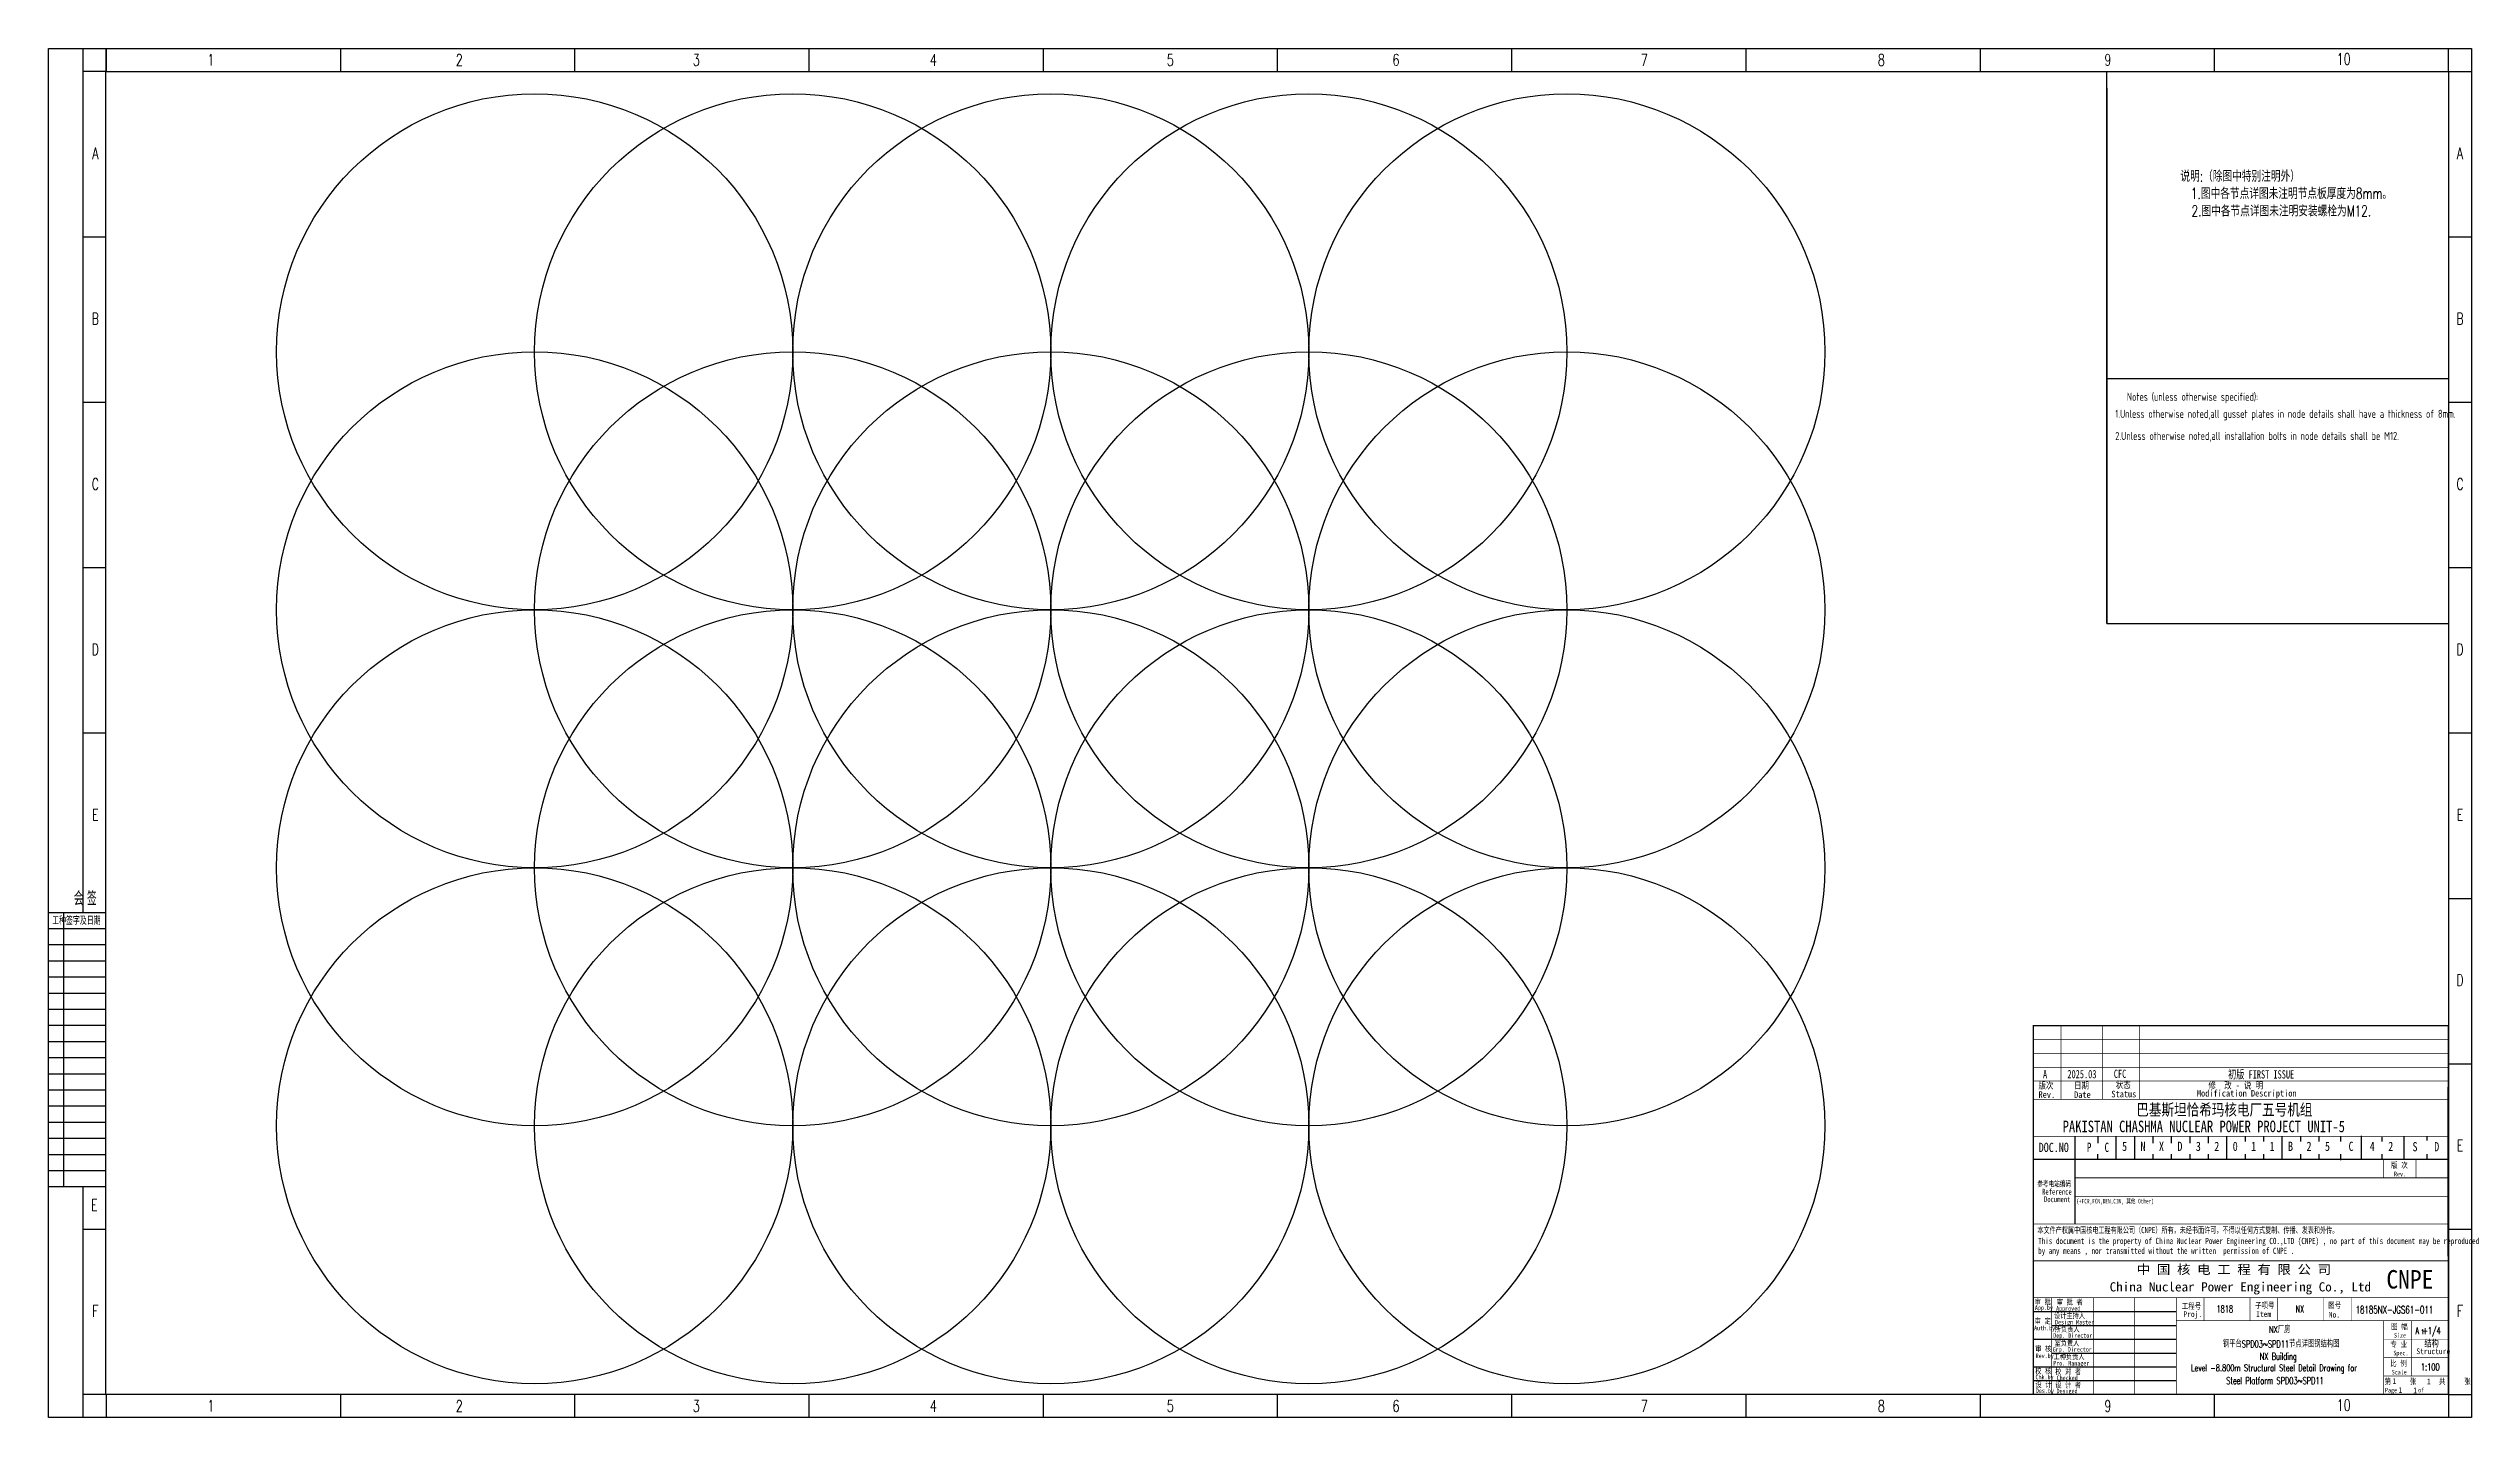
# Model space of a CAD drawing. Extents: x 8986 to 134227, y 7133 to 940687.
# Drawn here: x 14743 to 119844, y 7133 to 66533 of the extents above; entities that cross this region are included whole.
import ezdxf
from ezdxf.enums import TextEntityAlignment as Align

# ---------------------------------------------------------------- set-up
doc = ezdxf.new("R2010")
doc.units = 0
doc.linetypes.add('CONTINOUS', pattern=[0])
doc.layers.get('0').update_dxf_attribs({"linetype": 'CONTINUOUS'})
for name, color, linetype in [('1', 1, 'CONTINUOUS'), ('C77(文本)', 3, 'CONTINUOUS'), ('PDIM', 3, 'CONTINUOUS'), ('PUB_TEXT', 7, 'CONTINUOUS'), ('TK', 7, 'CONTINUOUS'), ('图框', 4, 'CONTINOUS'), ('标注', 3, 'CONTINUOUS')]:
    doc.layers.add(name, color=color, linetype=linetype)
doc.styles.add('1', font='ROMANS', dxfattribs={"width": 0.7, "bigfont": 'HZTXT'})
doc.styles.add('bine', font='binee.shx', dxfattribs={"width": 0.7, "bigfont": 'binec.shx'})
doc.styles.add('CHINESE-3', font='romand.shx', dxfattribs={"width": 0.8, "bigfont": 'ochinese.shx'})
doc.styles.add('HZ', font='TXT.shx', dxfattribs={"width": 0.7, "bigfont": 'hz.shx'})
doc.styles.add('RH', font='romans.shx', dxfattribs={"width": 0.7, "bigfont": 'hz.shx'})
doc.styles.add('ROMAND', font='romand.shx', dxfattribs={"width": 0.7, "bigfont": 'ochinese.shx'})
doc.styles.add('TSSD_Rein', font='Tssdeng.shx', dxfattribs={"width": 0.7, "bigfont": 'hztxt.shx'})
doc.styles.add('宋体', font='', dxfattribs={"width": 0.7})
doc.styles.add('汉字', font='STFANGSO.TTF', dxfattribs={"width": 0.8, "height": 4})
doc.styles.get('宋体').set_extended_font_data('SimSun')

msp = doc.modelspace()

# ---------------------------------------------------------------- texts
at = {"color": 4, "linetype": 'Continuous', "style": '宋体', "width": 0.8}
for s, p in [('PAKISTAN CHASHMA NUCLEAR POWER PROJECT UNIT-5', (102108, 19514)), ('巴基斯坦恰希玛核电厂五号机组', (105303, 20240))]:
    msp.add_text(s, height=500, dxfattribs=at).set_placement(p)
for s, p in [('5', (104686, 18580)), ('N', (105486, 18580)), ('X', (106286, 18580)), ('D', (107086, 18580)), ('3', (107886, 18580)), ('2', (108686, 18580)), ('0', (109486, 18580)), ('B', (111886, 18580)), ('2', (112686, 18580)), ('5', (113486, 18580)), ('C', (114511, 18580)), ('4', (115431, 18580)), ('2', (116231, 18580)), ('S', (117283, 18563)), ('D', (118226, 18563))]:
    msp.add_text(s, height=400, dxfattribs=at).set_placement(p, align=Align.BOTTOM_LEFT)
at = {"color": 2, "linetype": 'Continuous', "style": '宋体', "width": 0.8}
for p in [(110286, 18580), (111086, 18580)]:
    msp.add_text('1', height=400, dxfattribs=at).set_placement(p, align=Align.BOTTOM_LEFT)
at = {"color": 4, "linetype": 'Continuous', "char_height": 400, "attachment_point": 5, "style": '宋体'}
for s, width, insert in [('P', 577.48, (103257, 18861)), ('C', 676.01, (104023, 18854))]:
    msp.add_mtext_dynamic_manual_height_columns(s, width=width, gutter_width=100, heights=[0], dxfattribs=dict(at, insert=insert))
at = {"layer": '1', "color": 4}
for s, height, style, width, p in [('A', 360, '宋体', 0.7, (101255, 21845)), ('2025.03', 360, '宋体', 0.7, (102315, 21854)), ('CFC', 360, '宋体', 0.7, (104329, 21867)), ('初版 FIRST ISSUE', 360, '宋体', 0.7, (109287, 21842)), ('版次', 288, '汉字', 0.8, (101062, 21398)), ('Rev.', 288, '汉字', 0.8, (101062, 21002)), ('Date', 288, '汉字', 0.8, (102606, 20996)), ('日期 ', 288, '汉字', 0.8, (102606, 21399)), ('Status', 288, '汉字', 0.8, (104223, 21024)), ('状态', 288, '汉字', 0.8, (104415, 21420)), ('Modification Description', 288, '汉字', 0.8, (107931, 21061)), ('修  改 - 说 明', 288, '汉字', 0.8, (108432, 21404)), ('DOC.NO', 400, '宋体', 0.8, (101071, 18654)), ('版 次', 250, '汉字', 0.8, (116356, 17960)), ('Rev.', 200, '汉字', 0.8, (116481, 17600)), ('App.by', 200, '汉字', 0.8, (100903, 11801)), ('审 批', 240, '汉字', 0.8, (100901, 12034)), ('设计主持人', 240, '汉字', 0.8, (101735, 11436)), ('Approved', 200, '汉字', 0.8, (101826, 11767)), ('审 批 者', 240, '汉字', 0.8, (101858, 12026)), ('Proj.', 250, '汉字', 0.8, (107346, 11493)), ('Item', 250, '汉字', 0.8, (110503, 11497)), ('No.', 250, '汉字', 0.8, (113651, 11469)), ('Auth.by', 200, '汉字', 0.8, (100869, 10917)), ('审 定', 240, '汉字', 0.8, (100897, 11204)), ('Dep. Director', 200, '汉字', 0.8, (101698, 10593)), ('室负责人', 240, '汉字', 0.8, (101757, 10247)), ('所负责人', 240, '汉字', 0.8, (101768, 10850)), ('Design Master', 200, '汉字', 0.8, (101779, 11169)), ('图 幅', 250, '汉字', 0.8, (116356, 10960)), ('Size', 200, '汉字', 0.8, (116481, 10600)), ('审 核', 240, '汉字', 0.8, (100920, 9998)), ('Rev.by', 200, '汉字', 0.8, (100938, 9711)), ('Grp. Director', 200, '汉字', 0.8, (101679, 9991)), ('Pro. Manager', 200, '汉字', 0.8, (101699, 9391)), ('工种负责人', 240, '汉字', 0.8, (101713, 9657)), ('比 例', 250, '汉字', 0.8, (116315, 9362)), ('专 业', 250, '汉字', 0.8, (116328, 10191)), ('Spec.', 200, '汉字', 0.8, (116454, 9831)), ('Structure', 250, '汉字', 0.8, (117451, 9883)), ('校 核', 240, '汉字', 0.8, (100921, 9036)), ('Chk.by', 200, '汉字', 0.8, (100931, 8791)), ('设 计', 240, '汉字', 0.8, (100929, 8442)), ('校 对 者', 240, '汉字', 0.8, (101789, 9012)), ('设 计 者', 240, '汉字', 0.8, (101789, 8427)), ('Checked', 200, '汉字', 0.8, (101846, 8755)), ('第     张      共     张', 250, '汉字', 0.8, (116075, 8577)), ('Page       of  ', 200, '汉字', 0.8, (116091, 8222)), ('Scale', 200, '汉字', 0.8, (116383, 9002)), ('1', 250, '汉字', 0.8, (116415, 8588)), ('1', 250, '汉字', 0.8, (116676, 8199)), ('1', 250, '汉字', 0.8, (117314, 8188)), ('1', 250, '汉字', 0.8, (117910, 8573)), ('Des.by', 200, '汉字', 0.8, (100945, 8197)), ('Desiged', 200, '汉字', 0.8, (101842, 8185))]:
    msp.add_text(s, height=height, dxfattribs=dict(at, style=style, width=width)).set_placement(p)
at = {"layer": '1', "color": 4, "ltscale": 0.8}
for s, height, style, width, p in [('参考电站编码', 250, '宋体', 0.7, (101006, 17153)), ('Reference', 250, '宋体', 0.7, (101217, 16808)), ('Document', 250, '宋体', 0.7, (101301, 16478)), ('(+FCR,FCN,DEN,CIN, 其他 Other)', 200, '宋体', 0.7, (102703, 16422)), ('本文件产权属中国核电工程有限公司（CNPE）所有，未经书面许可，不得以任何方式复制、传播、发表和外传。', 270, '宋体', 0.7, (101014, 15133)), ('This document is the property of China Nuclear Power Engineering CO.,LTD (CNPE) , no part of this document may be reproduced ', 270, '宋体', 0.7, (101045, 14659)), ('by any means , nor transmitted without the written  permission of CNPE .', 270, '宋体', 0.7, (101045, 14235)), ('工程号', 250, '汉字', 0.8, (107278, 11845)), ('子项号', 250, '汉字', 0.8, (110458, 11877)), ('图号', 250, '汉字', 0.8, (113629, 11884))]:
    msp.add_text(s, height=height, dxfattribs=dict(at, style=style, width=width)).set_placement(p)
at = {"layer": '1', "color": 4, "style": '宋体'}
for s, width, p, p2 in [('中 国 核 电 工 程 有 限 公 司', 1.015354, (105328, 13359), (113751, 13359)), ('China Nuclear Power Engineering Co., Ltd', 0.990448, (104149, 12604), (115482, 12604))]:
    msp.add_text(s, height=400, dxfattribs=dict(at, width=width)).set_placement(p, p2, align=Align.FIT)
at = {"layer": 'C77(文本)', "color": 7, "linetype": 'Continuous', "style": '1', "width": 0.7}
for s, p in [('说明:（除图中特别注明外）', (107216, 60752)), ('1.图中各节点详图未注明节点板厚度为8mm。', (107673, 60001)), ('2.图中各节点详图未注明安装螺栓为M12.', (107698, 59243))]:
    msp.add_text(s, height=480, dxfattribs=at).set_placement(p)
at = {"layer": 'C77(文本)', "style": 'TSSD_Rein', "width": 0.7}
for s, p in [(' Notes (unless otherwise specified):   ', (104729, 51246)), ('1.Unless otherwise noted,all gusset plates in node details shall have a thickness of 8mm.', (104392, 50506)), ('2.Unless otherwise noted,all installation bolts in node details shall be M12.', (104392, 49547))]:
    msp.add_text(s, height=350, dxfattribs=at).set_placement(p)
at = {"layer": 'PUB_TEXT', "color": 4, "style": '宋体', "width": 0.891618}
msp.add_text('CNPE', height=800, dxfattribs=at).set_placement((116151, 12731), (118191, 12731), align=Align.FIT)
at = {"layer": 'TK', "color": 4}
for s, style, width, p in [('1818', 'ROMAND', 0.7, (108781, 11695)), ('NX', 'ROMAND', 0.7, (112210, 11695)), ('结构', 'CHINESE-3', 0.8, (117800, 10176))]:
    msp.add_text(s, height=300, dxfattribs=dict(at, style=style, width=width)).set_placement(p)
at = {"layer": 'TK', "color": 2, "style": 'RH', "width": 0.7}
for s, p in [('NX厂房', (111063, 10802)), ('钢平台SPD03~SPD11节点详图钢结构图', (109060, 10177)), ('NX Building', (110655, 9640)), ('Level -8.800m Structural Steel Detail Drawing for', (107681, 9139)), (' Steel Platform SPD03~SPD11', (109061, 8584))]:
    msp.add_text(s, height=300, dxfattribs=at).set_placement(p)
at = {"layer": 'TK', "color": 0, "style": 'ROMAND', "width": 0.7}
for s, height, p in [('A +1/4', 300, (117412, 10753)), ('1', 200, (117648, 10753))]:
    msp.add_text(s, height=height, dxfattribs=at).set_placement(p)
at = {"layer": 'TK', "style": 'ROMAND', "width": 0.7}
msp.add_text('1:100', height=300, dxfattribs=at).set_placement((117651, 9180))
at = {"layer": '图框', "style": 'HZ', "width": 0.7}
for s, p in [('1', (21792, 65789)), ('2', (32562, 65783)), ('3', (42843, 65783)), ('4', (53123, 65783)), ('5', (63403, 65783)), ('6', (73194, 65787)), ('7', (83964, 65783)), ('8', (94245, 65783)), ('9', (104072, 65787)), ('10', (114299, 65822)), ('A', (16777, 61733)), ('A', (119341, 61733)), ('B', (16777, 54558)), ('B', (119341, 54558)), ('C', (16777, 47383)), ('C', (119341, 47383)), ('D', (16777, 40208)), ('D', (119341, 40208)), ('E', (16777, 33033)), ('E', (119341, 33033)), ('D', (119341, 25858)), ('E', (119341, 18683)), ('E', (16733, 16101)), ('F', (16777, 11508)), ('F', (119341, 11508)), ('1', (21792, 7389)), ('2', (32562, 7383)), ('3', (42843, 7383)), ('4', (53123, 7383)), ('5', (63403, 7383)), ('6', (73194, 7387)), ('7', (83964, 7383)), ('8', (94245, 7383)), ('9', (104072, 7387)), ('10', (114299, 7422))]:
    msp.add_text(s, height=500, dxfattribs=at).set_placement(p, align=Align.CENTER)
at = {"layer": '标注', "color": 4, "ltscale": 0.001, "style": 'ROMAND', "width": 0.7}
msp.add_text('18185NX-JGS61-011', height=320, dxfattribs=at).set_placement((114815, 11653))

# ---------------------------------------------------------------- blocks, each defined once
blk = doc.blocks.new('*U44')
at = {"layer": '图框'}
blk.add_line((0, 500), (0, -500), dxfattribs=at)
blk = doc.blocks.new('*U36')
at = {"color": 0, "linetype": 'ByBlock', "lineweight": -2, "transparency": 16777216}
for p in [(0, 0), (10160, 0), (20320, 0), (30480, 0), (40640, 0), (50800, 0), (60960, 0), (71120, 0), (81280, 0), (91440, 0)]:
    blk.add_blockref('*U44', p, dxfattribs=at)
blk = doc.blocks.new('*U42')
at = {"layer": '图框'}
blk.add_line((0, 500), (0, -500), dxfattribs=at)
blk = doc.blocks.new('*U43')
at = {"color": 0, "linetype": 'ByBlock', "lineweight": -2, "transparency": 16777216}
for p in [(0, 0), (10160, 0), (20320, 0), (30480, 0), (40640, 0), (50800, 0), (60960, 0), (71120, 0), (81280, 0), (91440, 0)]:
    blk.add_blockref('*U42', p, dxfattribs=at)
blk = doc.blocks.new('会签')
at = {"color": 0}
for p, q in [((3629.7, -1305.7), (3604.7, -1305.7)), ((3629.7, -1312.7), (3604.7, -1312.7)), ((3611.4, -1424.7), (3611.4, -1305.7)), ((3629.7, -1319.7), (3604.7, -1319.7)), ((3629.7, -1326.7), (3604.7, -1326.7)), ((3629.7, -1333.7), (3604.7, -1333.7)), ((3629.7, -1340.7), (3604.7, -1340.7)), ((3629.7, -1347.7), (3604.7, -1347.7)), ((3629.7, -1354.7), (3604.7, -1354.7)), ((3629.7, -1361.7), (3604.7, -1361.7)), ((3629.7, -1368.7), (3604.7, -1368.7)), ((3629.7, -1375.7), (3604.7, -1375.7)), ((3629.7, -1382.7), (3604.7, -1382.7)), ((3629.7, -1389.7), (3604.7, -1389.7)), ((3629.7, -1396.7), (3604.7, -1396.7)), ((3629.7, -1403.7), (3604.7, -1403.7)), ((3629.7, -1410.7), (3604.7, -1410.7)), ((3629.7, -1417.7), (3604.7, -1417.7)), ((3629.7, -1424.7), (3604.7, -1424.7))]:
    blk.add_line(p, q, dxfattribs=at)
at = {"color": 0, "style": 'bine', "width": 0.7}
for s, height, p in [('会 签  ', 6, (3622.2, -1302.5)), ('工种签字及日期', 3.3, (3616.8, -1310.9))]:
    blk.add_text(s, height=height, dxfattribs=at).set_placement(p, align=Align.CENTER)

# ---------------------------------------------------------------- linework, layer by layer
at = {"color": 1}
for p, q in [((104030, 41587), (104030, 65533)), ((104030, 52211), (118844, 52211)), ((104030, 41587), (118844, 41587))]:
    msp.add_line(p, q, dxfattribs=at)
at = {"color": 4, "linetype": 'Continuous'}
msp.add_line((102636, 19333), (102636, 15533), dxfattribs=at)
at = {"color": 4}
msp.add_line((103636, 19333), (103636, 19033), dxfattribs=at)
for centre in [(35832, 53374), (47025, 53374), (58218, 53374), (69412, 53374), (80605, 53374), (35832, 42181), (47025, 42181), (58218, 42181), (69412, 42181), (80605, 42181), (35832, 30987), (47025, 30987), (58218, 30987), (69412, 30987), (80605, 30987), (35832, 19794), (47025, 19794), (58218, 19794), (69412, 19794), (80605, 19794)]:
    msp.add_circle(centre, 11193)
at = {"layer": '1', "color": 4}
for p, q in [((118804, 21469), (118804, 21469)), ((118804, 21469), (118804, 21469)), ((118804, 21469), (118804, 21469)), ((118804, 21469), (118804, 21469)), ((118804, 21469), (118804, 21469)), ((118804, 21469), (118804, 21469)), ((118804, 21469), (118804, 21469)), ((118804, 21469), (118804, 21469)), ((118836, 14138), (118836, 21469)), ((118836, 14138), (118836, 21469)), ((103636, 19233), (103636, 19233)), ((104436, 18333), (104436, 19333)), ((105236, 18333), (105236, 19333)), ((106036, 19033), (106036, 19333)), ((106836, 19033), (106836, 19333)), ((107636, 19033), (107636, 19333)), ((108436, 19033), (108436, 19333)), ((109236, 18333), (109236, 19333)), ((110036, 19104), (110036, 19333)), ((110836, 19104), (110836, 19333)), ((111636, 18333), (111636, 19333)), ((112436, 19104), (112436, 19333)), ((113236, 19104), (113236, 19333)), ((114173, 19104), (114173, 19333)), ((115073, 18354), (115073, 19354)), ((115973, 19104), (115973, 19304)), ((116923, 18333), (116923, 19333)), ((117923, 19154), (117923, 19343)), ((118807, 19957), (118807, 19957)), ((118807, 19957), (118807, 19957)), ((118807, 19957), (118807, 19957)), ((118807, 19957), (118807, 19957)), ((118836, 18333), (100836, 18333)), ((103636, 18333), (103636, 18554)), ((106036, 18333), (106036, 18554)), ((106836, 18333), (106836, 18554)), ((107636, 18333), (107636, 18554)), ((108436, 18333), (108436, 18554)), ((110036, 18333), (110036, 18554)), ((110836, 18333), (110836, 18554)), ((112436, 18333), (112436, 18554)), ((113236, 18333), (113236, 18554)), ((114173, 18304), (114173, 18554)), ((115973, 18354), (115973, 18554)), ((117923, 18354), (117923, 18554)), ((100836, 11733), (107036, 11733)), ((100836, 10533), (107036, 10533)), ((101636, 11133), (107036, 11133)), ((101636, 9933), (107036, 9933)), ((100836, 9333), (107036, 9333)), ((100836, 8733), (107036, 8733)), ((118836, 8133), (100836, 8133)), ((118836, 8133), (100836, 8133)), ((118836, 8133), (100836, 8133)), ((118836, 8133), (100836, 8133)), ((118836, 8133), (100836, 8133)), ((118836, 8133), (100836, 8133))]:
    msp.add_line(p, q, dxfattribs=at)
at = {"layer": '1', "color": 4, "ltscale": 0.8}
msp.add_line((100836, 17722), (100836, 11572), dxfattribs=at)
at = {"layer": '1', "color": 4, "const_width": 50}
for points in [[(100836, 8133), (118836, 8133), (118836, 24133), (100836, 24133)], [(100836, 13933), (118836, 13933), (118836, 8133), (100836, 8133)]]:
    msp.add_lwpolyline(points, close=True, dxfattribs=at)
at = {"layer": '1', "color": 4}
for points, const_width in [([(100836, 23533), (118836, 23533)], 30), ([(102036, 24133), (102036, 20933)], 30), ([(103836, 24133), (103836, 20933)], 30), ([(105436, 24133), (105436, 20933)], 30), ([(100836, 22933), (118836, 22933)], 30), ([(100836, 22333), (118836, 22333)], 30), ([(100836, 21733), (118836, 21733)], 30), ([(100836, 20933), (118836, 20933)], 30), ([(100836, 19333), (118836, 19333)], 30), ([(102636, 19333), (102636, 15533)], 30), ([(100836, 18333), (118836, 18333)], 30), ([(116036, 18333), (116036, 17533)], 30), ([(117436, 18333), (117436, 17533)], 30), ([(102636, 17533), (118836, 17533)], 30), ([(102636, 16733), (118836, 16733)], 30), ([(100836, 15533), (118836, 15533)], 30), ([(100836, 12333), (118836, 12333)], 30), ([(101636, 12333), (101636, 8133)], 30), ([(101636, 12333), (101636, 8133)], 30), ([(103436, 12333), (103436, 8133)], 30), ([(105236, 12333), (105236, 8133)], 30), ([(107036, 12333), (107036, 8133)], 30), ([(108236, 12333), (108236, 11333)], 25), ([(110236, 12333), (110236, 11333)], 25), ([(111436, 12333), (111436, 11333)], 25), ([(113436, 12333), (113436, 11333)], 25), ([(114636, 12333), (114636, 11333)], 25), ([(107036, 11333), (118836, 11333)], 30), ([(116036, 11333), (116036, 8133)], 30), ([(118836, 10533), (116036, 10533)], 25), ([(117236, 11333), (117236, 8933)], 25), ([(118836, 9733), (116036, 9733)], 25), ([(118836, 8933), (116036, 8933)], 25)]:
    msp.add_lwpolyline(points, dxfattribs=dict(at, const_width=const_width))
at = {"layer": 'PDIM'}
for q in [(104030, 41587), (104030, 52211), (104030, 44511)]:
    msp.add_line((104030, 64811), q, dxfattribs=at)
at = {"layer": '图框'}
for p, q in [((14744, 66533), (119844, 66533)), ((14744, 7133), (14744, 66533)), ((16244, 29033), (16244, 66533)), ((17244, 65533), (17244, 66533)), ((118844, 65533), (118844, 66533)), ((119844, 66533), (119844, 7133)), ((17244, 65533), (16244, 65533)), ((118844, 65533), (119844, 65533)), ((16244, 58358), (17244, 58358)), ((118844, 58358), (119844, 58358)), ((16244, 51183), (17244, 51183)), ((118844, 51183), (119844, 51183)), ((16244, 44008), (17244, 44008)), ((118844, 44008), (119844, 44008)), ((16244, 36833), (17244, 36833)), ((118844, 36833), (118844, 8133)), ((118844, 36833), (118844, 8133)), ((118844, 36833), (118844, 8133)), ((118844, 36833), (118844, 8133)), ((118844, 36833), (119844, 36833)), ((118844, 29658), (119844, 29658)), ((118844, 22483), (119844, 22483)), ((16244, 7133), (16244, 17135)), ((16244, 15308), (17244, 15308)), ((118844, 15308), (119844, 15308)), ((17244, 8133), (16244, 8133)), ((118844, 8133), (118844, 7133)), ((118844, 8133), (119844, 8133)), ((119844, 7133), (14744, 7133))]:
    msp.add_line(p, q, dxfattribs=at)
at = {"layer": '图框', "color": 1}
for p, q in [((17236, 8133), (17236, 65533)), ((17244, 65533), (118844, 65533)), ((118844, 65533), (118844, 8133)), ((118844, 8133), (17244, 8133))]:
    msp.add_line(p, q, dxfattribs=at)
at = {"layer": '图框', "color": 4}
msp.add_line((118836, 8133), (100836, 8133), dxfattribs=at)
msp.add_line((118836, 8133), (100836, 8133), dxfattribs=at)
msp.add_line((118836, 8133), (100836, 8133), dxfattribs=at)
msp.add_line((118836, 8133), (100836, 8133), dxfattribs=at)

# ---------------------------------------------------------------- block references
at = {"linetype": 'Continuous'}
for name, p in [('*U43', (17244, 66033)), ('*U36', (17244, 7633))]:
    msp.add_blockref(name, p, dxfattribs=at)
at = {"color": 0, "xscale": 100, "yscale": 100, "zscale": 100}
msp.add_blockref('会签', (-345726, 159606), dxfattribs=at)

msp.set_redraw_order([(e.dxf.handle, doc.entitydb.next_handle()) for e in msp.query("TEXT MTEXT ATTDEF DIMENSION ARC_DIMENSION")])  # texts and dimensions are drawn at this point

doc.saveas('drawing.dxf')
